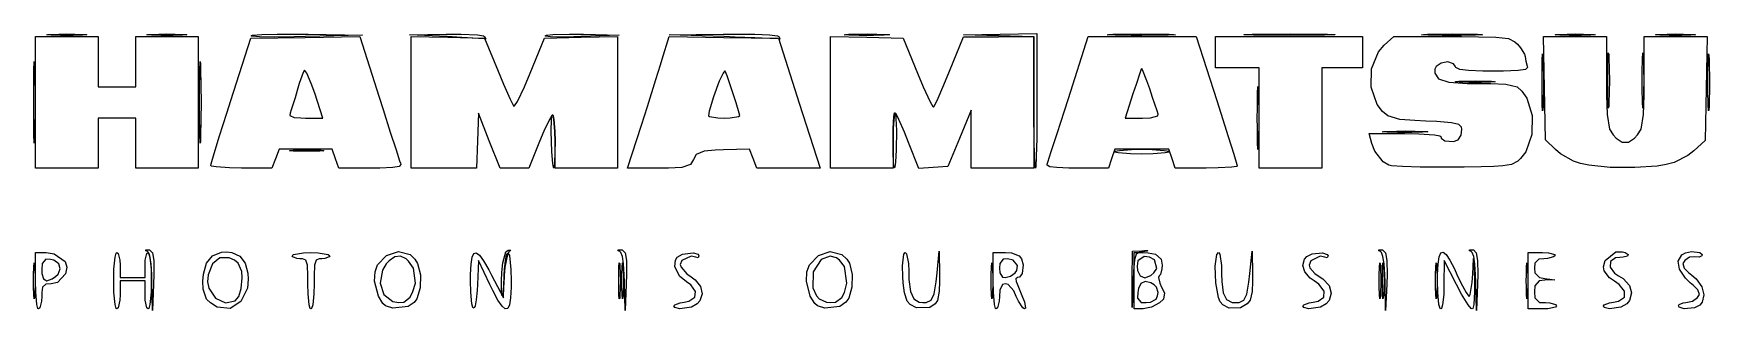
# Model space of a CAD drawing. Extents: x 4 to 540, y 3 to 91.
import ezdxf

# ---------------------------------------------------------------- set-up
doc = ezdxf.new("R2010")
doc.units = 0

msp = doc.modelspace()

# ---------------------------------------------------------------- linework, layer by layer
for p, q in [((313.25, 90.847958), (325, 91.061714)), ((325, 91.061714), (325, 69.561714)), ((5, 69.061714), (5, 90.061714)), ((5, 90.061714), (15, 90.061714)), ((8.619507, 90.593976), (8.909692, 90.725177)), ((10.039673, 90.494625), (8.619507, 90.593976)), ((8.909692, 90.725177), (9.75, 90.798955)), ((9.75, 90.798955), (15, 90.950457)), ((12.997925, 90.439174), (10.039673, 90.494625)), ((15, 90.431678), (12.997925, 90.439174)), ((15, 90.950457), (20.25, 90.798955)), ((17.002075, 90.439174), (15, 90.431678)), ((15, 90.061714), (25, 90.061714)), ((19.960327, 90.494625), (17.002075, 90.439174)), ((21.380493, 90.593976), (19.960327, 90.494625)), ((20.25, 90.798955), (21.090308, 90.725177)), ((21.090308, 90.725177), (21.380493, 90.593976)), ((25, 90.061714), (25, 82.061714)), ((37, 82.061714), (37, 90.061714)), ((37, 90.061714), (47, 90.061714)), ((40.619507, 90.593976), (40.909692, 90.725177)), ((42.039673, 90.494625), (40.619507, 90.593976)), ((40.909692, 90.725177), (41.75, 90.798955)), ((41.75, 90.798955), (47, 90.950457)), ((44.997925, 90.439174), (42.039673, 90.494625)), ((47, 90.431678), (44.997925, 90.439174)), ((47, 90.950457), (52.25, 90.798955)), ((49.002075, 90.439174), (47, 90.431678)), ((47, 90.061714), (57, 90.061714)), ((51.960327, 90.494625), (49.002075, 90.439174)), ((53.380493, 90.593976), (51.960327, 90.494625)), ((52.25, 90.798955), (53.090308, 90.725177)), ((53.090308, 90.725177), (53.380493, 90.593976)), ((57, 90.061714), (57, 69.061714)), ((67.409587, 69.632311), (73.819174, 89.561714)), ((73.819174, 89.561714), (91.200103, 89.833935)), ((73.87198, 90.336081), (74.383673, 90.485986)), ((74.087459, 90.190682), (73.87198, 90.336081)), ((76.558115, 89.989175), (74.087459, 90.190682)), ((74.383673, 90.485986), (77.292013, 90.720817)), ((81.271885, 89.914293), (76.558115, 89.989175)), ((77.292013, 90.720817), (82.215902, 90.855407)), ((87.656989, 89.975118), (81.271885, 89.914293)), ((82.215902, 90.855407), (88.558072, 90.87343)), ((91.297612, 90.059259), (87.656989, 89.975118)), ((88.558072, 90.87343), (92.074368, 90.833627)), ((91.200103, 89.833935), (108.581031, 90.106157)), ((109.5, 90.556804), (91.297612, 90.059259)), ((92.074368, 90.833627), (109.5, 90.556804)), ((108.581031, 90.106157), (114.782567, 70.686437)), ((124.5, 90.65944), (136.190983, 90.860577)), ((136.5, 90.061714), (124.5, 90.65944)), ((125, 69.093449), (125, 90.125184)), ((125, 90.125184), (136.734995, 89.843449)), ((136.190983, 90.860577), (140.991038, 90.869629)), ((141.183758, 89.813757), (136.5, 90.061714)), ((136.734995, 89.843449), (148.46999, 89.561714)), ((140.991038, 90.869629), (146.274327, 90.606885)), ((146.579912, 89.477548), (141.183758, 89.813757)), ((146.274327, 90.606885), (148.150446, 90.271404)), ((148.50202, 89.315454), (146.579912, 89.477548)), ((148.150446, 90.271404), (148.5, 90.061714)), ((148.46999, 89.561714), (152.783355, 79.063354)), ((148.5, 90.061714), (148.845713, 89.414547)), ((148.809017, 89.26285), (148.50202, 89.315454)), ((148.845713, 89.414547), (148.809017, 89.26285)), ((163.08623, 78.345756), (167.640547, 89.561714)), ((167.640547, 89.561714), (179.320273, 89.843449)), ((167.880493, 90.346014), (168.271804, 90.497662)), ((167.97126, 90.198571), (167.880493, 90.346014)), ((169.532216, 89.993152), (167.97126, 90.198571)), ((168.271804, 90.497662), (170.27684, 90.734178)), ((174.619869, 89.926484), (169.532216, 89.993152)), ((170.27684, 90.734178), (175.589612, 90.891542)), ((179.296192, 90.05685), (174.619869, 89.926484)), ((175.589612, 90.891542), (180.084301, 90.841151)), ((191.5, 90.551987), (179.296192, 90.05685)), ((179.320273, 89.843449), (191, 90.125184)), ((180.084301, 90.841151), (191.5, 90.551987)), ((191, 90.125184), (191, 69.093449)), ((205.258178, 82.82265), (207.5, 90.083587)), ((207.5, 90.633479), (224.690983, 90.847596)), ((225, 90.061714), (207.5, 90.633479)), ((207.5, 90.083587), (224.938539, 89.82265)), ((224.690983, 90.847596), (228.489487, 90.87714)), ((224.938539, 89.82265), (242.377077, 89.561714)), ((228.521688, 89.942488), (225, 90.061714)), ((228.489487, 90.87714), (234.891935, 90.819942)), ((234.819807, 89.705911), (228.521688, 89.942488)), ((239.637285, 89.493324), (234.819807, 89.705911)), ((234.891935, 90.819942), (239.497381, 90.616711)), ((239.497381, 90.616711), (242.060718, 90.278263)), ((242.389764, 89.330512), (239.637285, 89.493324)), ((242.060718, 90.278263), (242.5, 90.061714)), ((242.377077, 89.561714), (249.062017, 68.811714)), ((242.809017, 89.275831), (242.389764, 89.330512)), ((242.5, 90.061714), (242.845713, 89.418361)), ((242.845713, 89.418361), (242.809017, 89.275831)), ((259, 69.093449), (259, 90.125184)), ((259, 90.125184), (270.599346, 89.843449)), ((263.335798, 90.603795), (263.770744, 90.73153)), ((264.880618, 90.506507), (263.335798, 90.603795)), ((263.770744, 90.73153), (264.789188, 90.803128)), ((264.789188, 90.803128), (270.908478, 90.948944)), ((268.217816, 90.451467), (264.880618, 90.506507)), ((270.5, 90.443478), (268.217816, 90.451467)), ((272.793988, 90.450096), (270.5, 90.443478)), ((270.599346, 89.843449), (282.198691, 89.561714)), ((270.908478, 90.948944), (276.789188, 90.799533)), ((276.218508, 90.50311), (272.793988, 90.450096)), ((277.919783, 90.599426), (276.218508, 90.50311)), ((276.789188, 90.799533), (277.691448, 90.72736)), ((277.691448, 90.72736), (277.919783, 90.599426)), ((282.198691, 89.561714), (286.775481, 78.361554)), ((297.037272, 78.981928), (301.5, 90.047055)), ((301.5, 90.634202), (313.25, 90.847958)), ((312.75, 90.315206), (301.5, 90.634202)), ((301.5, 90.047055), (312.75, 90.054384)), ((324, 89.996211), (312.75, 90.315206)), ((312.75, 90.054384), (324, 90.061714)), ((324, 90.061714), (324, 69.061714)), ((324, 69.028962), (324, 89.996211)), ((335.022619, 70.311714), (341.355704, 90.061714)), ((341.355704, 90.061714), (358.6284, 90.061714)), ((347.429186, 90.620267), (347.819272, 90.738779)), ((349.945066, 90.530823), (347.429186, 90.620267)), ((347.819272, 90.738779), (349.199419, 90.805544)), ((349.199419, 90.805544), (358.075429, 90.943285)), ((355.061736, 90.481296), (349.945066, 90.530823)), ((358.5, 90.474891), (355.061736, 90.481296)), ((358.075429, 90.943285), (367.199419, 90.807451)), ((361.925994, 90.482023), (358.5, 90.474891)), ((358.6284, 90.061714), (375.901096, 90.061714)), ((366.951902, 90.532625), (361.925994, 90.482023)), ((369.305163, 90.622585), (366.951902, 90.532625)), ((367.199419, 90.807451), (368.700326, 90.740991)), ((368.700326, 90.740991), (369.305163, 90.622585)), ((375.901096, 90.061714), (382.450548, 69.678236)), ((382, 85.061714), (382, 90.061714)), ((382, 90.061714), (405.5, 90.061714)), ((391.051831, 90.633158), (391.241653, 90.715712)), ((394.214785, 90.547621), (391.051831, 90.633158)), ((391.241653, 90.715712), (392.678139, 90.777078)), ((392.678139, 90.777078), (393.807349, 90.809174)), ((393.807349, 90.809174), (405.93413, 90.93877)), ((400.930101, 90.499636), (394.214785, 90.547621)), ((405.5, 90.492968), (400.930101, 90.499636)), ((410.082445, 90.499183), (405.5, 90.492968)), ((405.5, 90.061714), (429, 90.061714)), ((405.93413, 90.93877), (417.807349, 90.807985)), ((416.890566, 90.546498), (410.082445, 90.499183)), ((420.2198, 90.631713), (416.890566, 90.546498)), ((417.807349, 90.807985), (418.87394, 90.77578)), ((418.87394, 90.77578), (420.190774, 90.714277)), ((420.190774, 90.714277), (420.2198, 90.631713)), ((429, 90.061714), (429, 85.061714)), ((434.102187, 85.17388), (435.962689, 87.311714)), ((435.962689, 87.311714), (439.031553, 90.061714)), ((439.031553, 90.061714), (457.561231, 90.061714)), ((447.908799, 90.617622), (448.457255, 90.738592)), ((449.992391, 90.525659), (447.908799, 90.617622)), ((448.457255, 90.738592), (449.797482, 90.806468)), ((449.797482, 90.806468), (457.920193, 90.945079)), ((454.45529, 90.473857), (449.992391, 90.525659)), ((457.5, 90.466503), (454.45529, 90.473857)), ((460.556853, 90.47298), (457.5, 90.466503)), ((457.561231, 90.061714), (460.792567, 90.060838)), ((457.920193, 90.945079), (465.797482, 90.804167)), ((465.109578, 90.523484), (460.556853, 90.47298)), ((460.792567, 90.060838), (466.09997, 90.043382)), ((467.354112, 90.614825), (465.109578, 90.523484)), ((465.797482, 90.804167), (467.018193, 90.735922)), ((466.09997, 90.043382), (471.619833, 89.925655)), ((467.018193, 90.735922), (467.354112, 90.614825)), ((471.619833, 89.925655), (475.674072, 89.451427)), ((475.674072, 89.451427), (477.698507, 88.410152)), ((477.698507, 88.410152), (478.545455, 87.607168)), ((478.545455, 87.607168), (479.498509, 86.538622)), ((479.498509, 86.538622), (480.806321, 84.450949)), ((487.182701, 73.578272), (486.865403, 90.061714)), ((486.865403, 90.061714), (496.932701, 90.061714)), ((490.619507, 90.593976), (490.909692, 90.725177)), ((492.039673, 90.494625), (490.619507, 90.593976)), ((490.909692, 90.725177), (491.75, 90.798955)), ((491.75, 90.798955), (497, 90.950457)), ((494.997925, 90.439174), (492.039673, 90.494625)), ((497, 90.431678), (494.997925, 90.439174)), ((496.932701, 90.061714), (507, 90.061714)), ((497, 90.950457), (502.25, 90.798955)), ((499.002075, 90.439174), (497, 90.431678)), ((501.960327, 90.494625), (499.002075, 90.439174)), ((503.380493, 90.593976), (501.960327, 90.494625)), ((502.25, 90.798955), (503.090308, 90.725177)), ((503.090308, 90.725177), (503.380493, 90.593976)), ((507, 90.061714), (507, 75.696572)), ((519, 75.696572), (519, 90.061714)), ((519, 90.061714), (529.067299, 90.061714)), ((522.619507, 90.593976), (522.909692, 90.725177)), ((524.039673, 90.494625), (522.619507, 90.593976)), ((522.909692, 90.725177), (523.75, 90.798955)), ((523.75, 90.798955), (529, 90.950457)), ((526.997925, 90.439174), (524.039673, 90.494625)), ((529, 90.431678), (526.997925, 90.439174)), ((529, 90.950457), (534.25, 90.798955)), ((531.002075, 90.439174), (529, 90.431678)), ((529.067299, 90.061714), (539.134597, 90.061714)), ((533.960327, 90.494625), (531.002075, 90.439174)), ((535.380493, 90.593976), (533.960327, 90.494625)), ((534.25, 90.798955), (535.090308, 90.725177)), ((535.090308, 90.725177), (535.380493, 90.593976)), ((539.134597, 90.061714), (538.817299, 73.482446)), ((4.479855, 79.218574), (4.56681, 82.126533)), ((4.56681, 82.126533), (4.681641, 81.532343)), ((4.681641, 81.532343), (4.746213, 79.811714)), ((25, 82.061714), (25, 74.061714)), ((37, 74.061714), (37, 82.061714)), ((57.479855, 79.218574), (57.56681, 82.126533)), ((57.56681, 82.126533), (57.681641, 81.532343)), ((57.681641, 81.532343), (57.746213, 79.811714)), ((203.25115, 76.413714), (204.71783, 81.083442)), ((204.71783, 81.083442), (205.258178, 82.82265)), ((382, 80.061714), (382, 85.061714)), ((429, 85.061714), (429, 80.061714)), ((431.90533, 79.818799), (434.102187, 85.17388)), ((452.52726, 80.478285), (452.14981, 79.627811)), ((454.171737, 81.638124), (452.52726, 80.478285)), ((456.30811, 81.968974), (454.171737, 81.638124)), ((458.103327, 81.341825), (456.30811, 81.968974)), ((458.612674, 80.628685), (458.103327, 81.341825)), ((458.885147, 80.188993), (458.612674, 80.628685)), ((480.806321, 84.450949), (481, 83.688956)), ((481, 83.688956), (481.178303, 82.190591)), ((481.178303, 82.190591), (481.606989, 80.643501)), ((481.606989, 80.643501), (481.704876, 80.177636)), ((486.407426, 78.415786), (486.459916, 82.597215)), ((486.459916, 82.597215), (486.553022, 84.546033)), ((486.553022, 84.546033), (486.67545, 84.025848)), ((486.67545, 84.025848), (486.744131, 82.766008)), ((486.744131, 82.766008), (486.884311, 75.144029)), ((507.404438, 78.826484), (507.456542, 82.911689)), ((507.456542, 82.911689), (507.549897, 84.872871)), ((507.549897, 84.872871), (507.673181, 84.472138)), ((507.673181, 84.472138), (507.742507, 83.311714)), ((507.742507, 83.311714), (507.884865, 76.061714)), ((518.404438, 78.826484), (518.456542, 82.911689)), ((518.456542, 82.911689), (518.549897, 84.872871)), ((518.549897, 84.872871), (518.673181, 84.472138)), ((518.673181, 84.472138), (518.742507, 83.311714)), ((518.742507, 83.311714), (518.884865, 76.061714)), ((539.407426, 78.415786), (539.459916, 82.597215)), ((539.459916, 82.597215), (539.553022, 84.546033)), ((539.553022, 84.546033), (539.67545, 84.025848)), ((539.67545, 84.025848), (539.744131, 82.766008)), ((539.744131, 82.766008), (539.884311, 75.144029)), ((4.431324, 73.161201), (4.479855, 79.218574)), ((4.746213, 79.811714), (4.878811, 69.061714)), ((57.431324, 73.161201), (57.479855, 79.218574)), ((57.746213, 79.811714), (57.878811, 69.061714)), ((89.279292, 75.125469), (88.593559, 72.848798)), ((90.508997, 78.564087), (89.279292, 75.125469)), ((90.901509, 79.302509), (90.508997, 78.564087)), ((91.09159, 79.288226), (90.901509, 79.302509)), ((91.730039, 78.346435), (91.09159, 79.288226)), ((93.130415, 75.096731), (91.730039, 78.346435)), ((94.201237, 72.052509), (93.130415, 75.096731)), ((152.783355, 79.063354), (154.514777, 74.930414)), ((161.261252, 74.047434), (163.08623, 78.345756)), ((200.495429, 67.723514), (203.25115, 76.413714)), ((223.475405, 75.82314), (221.610693, 70.857856)), ((224.696548, 78.44206), (223.475405, 75.82314)), ((225.228617, 79.135753), (224.696548, 78.44206)), ((225.370532, 79.061714), (225.228617, 79.135753)), ((225.954167, 77.536448), (225.370532, 79.061714)), ((227.424171, 73.337801), (225.954167, 77.536448)), ((286.775481, 78.361554), (288.600786, 74.042546)), ((295.256255, 74.655743), (297.037272, 78.981928)), ((357.848226, 78.339572), (356.645353, 74.814883)), ((358.339188, 79.626614), (357.848226, 78.339572)), ((358.45704, 79.852087), (358.339188, 79.626614)), ((358.765509, 79.445429), (358.45704, 79.852087)), ((360.143627, 75.994672), (358.765509, 79.445429)), ((361.043536, 73.375592), (360.143627, 75.994672)), ((389, 80.061714), (382, 80.061714)), ((396, 80.061714), (389, 80.061714)), ((396, 64.061714), (396, 80.061714)), ((422.5, 80.061714), (416, 80.061714)), ((416, 80.061714), (416, 64.061714)), ((429, 80.061714), (422.5, 80.061714)), ((431.761513, 73.884665), (431.90533, 79.818799)), ((452.14981, 79.627811), (452.085928, 78.409607)), ((452.085928, 78.409607), (453.267087, 76.618777)), ((453.267087, 76.618777), (456.573684, 75.56788)), ((456.573684, 75.56788), (462.461965, 75.111912)), ((458.619507, 75.593976), (458.909692, 75.725177)), ((460.039673, 75.494625), (458.619507, 75.593976)), ((460.150634, 79.562945), (458.885147, 80.188993)), ((458.909692, 75.725177), (459.75, 75.798955)), ((459.75, 75.798955), (465, 75.950457)), ((462.997925, 75.439174), (460.039673, 75.494625)), ((462.833481, 79.215549), (460.150634, 79.562945)), ((462.461965, 75.111912), (466.516816, 75.061714)), ((467.481655, 79.07585), (462.833481, 79.215549)), ((465, 75.431678), (462.997925, 75.439174)), ((465, 75.950457), (470.25, 75.798955)), ((467.002075, 75.439174), (465, 75.431678)), ((466.516816, 75.061714), (470.022745, 75.051342)), ((469.960327, 75.494625), (467.002075, 75.439174)), ((470.713978, 79.061714), (467.481655, 79.07585)), ((471.380493, 75.593976), (469.960327, 75.494625)), ((470.022745, 75.051342), (474.813596, 74.897005)), ((470.25, 75.798955), (471.090308, 75.725177)), ((474.096664, 79.072839), (470.713978, 79.061714)), ((471.090308, 75.725177), (471.380493, 75.593976)), ((478.728595, 79.196785), (474.096664, 79.072839)), ((481.050744, 79.533987), (478.728595, 79.196785)), ((481.704876, 80.177636), (481.050744, 79.533987)), ((486.399941, 75.561714), (486.407426, 78.415786)), ((486.406455, 72.695571), (486.399941, 75.561714)), ((486.884311, 75.144029), (486.741584, 67.766008)), ((507, 75.696572), (507.012016, 71.326273)), ((507.397394, 76.061714), (507.404438, 78.826484)), ((507.404438, 73.296943), (507.397394, 76.061714)), ((507.884865, 76.061714), (507.742507, 68.811714)), ((518.397394, 76.061714), (518.404438, 78.826484)), ((518.404438, 73.296943), (518.397394, 76.061714)), ((518.884865, 76.061714), (518.742507, 68.811714)), ((518.987984, 71.326273), (519, 75.696572)), ((539.399941, 75.561714), (539.407426, 78.415786)), ((539.406455, 72.695571), (539.399941, 75.561714)), ((539.884311, 75.144029), (539.741584, 67.766008)), ((4.424763, 69.061714), (4.431324, 73.161201)), ((25, 74.061714), (31, 74.061714)), ((31, 74.061714), (37, 74.061714)), ((57.424763, 69.061714), (57.431324, 73.161201)), ((66.122036, 65.612166), (67.409587, 69.632311)), ((87.914947, 70.509295), (86.733328, 66.646404)), ((88.593559, 72.848798), (87.914947, 70.509295)), ((96.820884, 64.061714), (94.201237, 72.052509)), ((114.782567, 70.686437), (116.040875, 66.752717)), ((154.514777, 74.930414), (156.674569, 70.047171)), ((156.674569, 70.047171), (157.58213, 68.20582)), ((158.995361, 69.369168), (161.261252, 74.047434)), ((221.610693, 70.857856), (220.248335, 66.266114)), ((228.888515, 68.859952), (227.424171, 73.337801)), ((288.600786, 74.042546), (290.837928, 69.247859)), ((292.177256, 67.840811), (293.069338, 69.646312)), ((293.069338, 69.646312), (295.256255, 74.655743)), ((333.741216, 66.318842), (335.022619, 70.311714)), ((355.666037, 71.788208), (353.212418, 64.061714)), ((356.645353, 74.814883), (355.666037, 71.788208)), ((361.953174, 70.631258), (361.043536, 73.375592)), ((363.396977, 66.334723), (361.953174, 70.631258)), ((382.450548, 69.678236), (383.766195, 65.571042)), ((395.413967, 67.207832), (395.46483, 71.856513)), ((395.46483, 71.856513), (395.555964, 74.088203)), ((395.555964, 74.088203), (395.676312, 73.632197)), ((395.676312, 73.632197), (395.743988, 72.311714)), ((395.743988, 72.311714), (395.882958, 64.061714)), ((433.695753, 68.40368), (431.761513, 73.884665)), ((474.813596, 74.897005), (478.410872, 73.974703)), ((478.410872, 73.974703), (479.943569, 72.621781)), ((479.943569, 72.621781), (481.496295, 70.447366)), ((481.496295, 70.447366), (483.214702, 64.907179)), ((486.457509, 68.424852), (486.406455, 72.695571)), ((487.5, 57.094831), (487.182701, 73.578272)), ((507.012016, 71.326273), (507.16052, 65.226205)), ((507.456542, 69.211738), (507.404438, 73.296943)), ((518.456542, 69.211738), (518.404438, 73.296943)), ((518.83948, 65.226205), (518.987984, 71.326273)), ((538.817299, 73.482446), (538.5, 56.903178)), ((539.457509, 68.424852), (539.406455, 72.695571)), ((4.431324, 64.962226), (4.424763, 69.061714)), ((4.479855, 58.904853), (4.431324, 64.962226)), ((4.878811, 69.061714), (4.746213, 58.311714)), ((5, 48.061714), (5, 69.061714)), ((57, 69.061714), (57, 48.061714)), ((57.431324, 64.962226), (57.424763, 69.061714)), ((57.479855, 58.904853), (57.431324, 64.962226)), ((57.878811, 69.061714), (57.746213, 58.311714)), ((63.832361, 58.368963), (66.122036, 65.612166)), ((86.375857, 65.598798), (86.300243, 64.823554)), ((86.300243, 64.823554), (87.615302, 64.213635)), ((86.733328, 66.646404), (86.375857, 65.598798)), ((116.040875, 66.752717), (118.34907, 59.573538)), ((125, 48.061714), (125, 69.093449)), ((146.5, 65.56123), (146.211067, 56.811472)), ((150, 56.818464), (146.5, 65.56123)), ((157.58213, 68.20582), (157.814317, 67.847397)), ((157.814317, 67.847397), (158.051421, 67.932166)), ((158.051421, 67.932166), (158.995361, 69.369168)), ((170.009143, 64.888227), (169.220666, 63.604926)), ((169.88686, 63.608163), (170.105943, 64.890983)), ((170.232799, 65.061714), (170.009143, 64.888227)), ((170.105943, 64.890983), (170.25, 65.064048)), ((170.386914, 64.888227), (170.232799, 65.061714)), ((170.25, 65.064048), (170.400659, 64.890093)), ((170.660978, 63.604926), (170.386914, 64.888227)), ((170.400659, 64.890093), (170.668579, 63.605958)), ((191, 69.093449), (191, 48.061714)), ((198.606125, 61.811714), (200.495429, 67.723514)), ((220.248335, 66.266114), (220.018946, 64.811714)), ((220.018946, 64.811714), (220.406121, 64.520503)), ((220.406121, 64.520503), (223.060089, 64.120893)), ((226.941406, 64.128267), (229.605469, 64.577667)), ((229.856037, 65.604838), (228.888515, 68.859952)), ((229.605469, 64.577667), (230, 64.905163)), ((230, 64.905163), (229.856037, 65.604838)), ((249.062017, 68.811714), (255.746956, 48.061714)), ((259, 48.061714), (259, 69.093449)), ((279.051164, 60.634508), (279.286531, 64.508907)), ((279.372378, 64.479061), (279.066236, 60.778575)), ((279.286531, 64.508907), (279.518162, 65.68639)), ((279.67551, 65.517954), (279.372378, 64.479061)), ((279.518162, 65.68639), (279.648415, 65.746632)), ((279.648415, 65.746632), (279.768766, 65.442019)), ((279.846804, 65.511714), (279.67551, 65.517954)), ((279.768766, 65.442019), (279.948564, 63.925778)), ((280.083967, 65.151487), (279.846804, 65.511714)), ((280.882503, 63.559109), (280.083967, 65.151487)), ((290.837928, 69.247859), (291.74723, 67.691822)), ((291.74723, 67.691822), (291.963407, 67.539098)), ((291.963407, 67.539098), (292.177256, 67.840811)), ((303.929816, 66.561714), (300.208894, 57.561714)), ((303.964908, 57.311714), (303.929816, 66.561714)), ((324, 69.061714), (324, 48.061714)), ((324.010205, 64.817084), (324, 69.028962)), ((324.085693, 57.327026), (324.010205, 64.817084)), ((324.989795, 65.242817), (324.914307, 57.562446)), ((325, 69.561714), (324.989795, 65.242817)), ((331.410665, 59.074897), (333.741216, 66.318842)), ((361.226495, 64.129854), (363.666034, 64.734884)), ((363.753313, 65.311714), (363.396977, 66.334723)), ((363.666034, 64.734884), (363.753313, 65.311714)), ((383.766195, 65.571042), (386.105833, 58.196442)), ((395.407091, 64.061714), (395.413967, 67.207832)), ((435.449962, 66.15568), (433.695753, 68.40368)), ((437.159043, 64.721813), (435.449962, 66.15568)), ((440.952558, 63.609792), (437.159043, 64.721813)), ((483.214702, 64.907179), (483.102214, 58.785246)), ((486.549926, 66.316053), (486.457509, 68.424852)), ((486.672496, 66.624969), (486.549926, 66.316053)), ((486.741584, 67.766008), (486.672496, 66.624969)), ((507.16052, 65.226205), (507.956328, 60.529465)), ((507.549897, 67.250556), (507.456542, 69.211738)), ((507.673181, 67.651289), (507.549897, 67.250556)), ((507.742507, 68.811714), (507.673181, 67.651289)), ((518.043672, 60.529465), (518.83948, 65.226205)), ((518.549897, 67.250556), (518.456542, 69.211738)), ((518.673181, 67.651289), (518.549897, 67.250556)), ((518.742507, 68.811714), (518.673181, 67.651289)), ((539.549926, 66.316053), (539.457509, 68.424852)), ((539.672496, 66.624969), (539.549926, 66.316053)), ((539.741584, 67.766008), (539.672496, 66.624969)), ((31, 64.061714), (25, 64.061714)), ((25, 64.061714), (25, 56.061714)), ((37, 64.061714), (31, 64.061714)), ((37, 56.061714), (37, 64.061714)), ((87.615302, 64.213635), (89.764634, 64.075739)), ((89.764634, 64.075739), (91.303453, 64.061714)), ((91.303453, 64.061714), (96.820884, 64.061714)), ((118.34907, 59.573538), (120.192979, 53.886862)), ((167.441869, 59.862104), (166.058369, 56.561714)), ((169.220666, 63.604926), (167.441869, 59.862104)), ((169.757055, 59.865161), (169.88686, 63.608163)), ((169.823474, 56.564048), (169.757055, 59.865161)), ((170.939463, 59.862104), (170.660978, 63.604926)), ((170.668579, 63.605958), (170.94082, 59.862288)), ((171, 56.561714), (170.939463, 59.862104)), ((170.94082, 59.862288), (171, 56.561714)), ((194.195893, 48.061714), (198.606125, 61.811714)), ((223.060089, 64.120893), (225, 64.061714)), ((225, 64.061714), (226.941406, 64.128267)), ((279.066236, 60.778575), (279, 57.261714)), ((279, 57.061714), (279.051164, 60.634508)), ((279.948564, 63.925778), (280.074433, 60.063677)), ((280.074433, 60.063677), (279.997392, 53.853868)), ((282.636596, 59.559784), (280.882503, 63.559109)), ((283.979115, 56.262326), (282.636596, 59.559784)), ((329.575313, 53.394233), (331.410665, 59.074897)), ((353.212418, 64.061714), (358.713198, 64.061714)), ((358.713198, 64.061714), (361.226495, 64.129854)), ((395.413967, 60.915595), (395.407091, 64.061714)), ((395.46483, 56.266914), (395.413967, 60.915595)), ((395.882958, 64.061714), (395.743988, 55.811714)), ((396, 48.061714), (396, 64.061714)), ((416, 64.061714), (416, 48.061714)), ((432.027796, 55.964796), (431.139611, 59.061714)), ((431.139611, 59.061714), (442.569806, 59.061714)), ((435.335798, 59.603795), (435.770744, 59.73153)), ((436.880618, 59.506507), (435.335798, 59.603795)), ((435.770744, 59.73153), (436.789188, 59.803128)), ((436.789188, 59.803128), (442.908478, 59.948944)), ((440.217816, 59.451467), (436.880618, 59.506507)), ((442.5, 59.443478), (440.217816, 59.451467)), ((445.783774, 63.229149), (440.952558, 63.609792)), ((444.793988, 59.450096), (442.5, 59.443478)), ((442.569806, 59.061714), (447.056978, 58.989458)), ((442.908478, 59.948944), (448.789188, 59.799533)), ((448.218508, 59.50311), (444.793988, 59.450096)), ((449.271201, 63.061714), (445.783774, 63.229149)), ((447.056978, 58.989458), (452.071668, 58.653765)), ((449.919783, 59.599426), (448.218508, 59.50311)), ((448.789188, 59.799533), (449.691448, 59.72736)), ((452.75119, 62.896692), (449.271201, 63.061714)), ((449.691448, 59.72736), (449.919783, 59.599426)), ((457.431147, 62.55033), (452.75119, 62.896692)), ((459.780696, 62.022921), (457.431147, 62.55033)), ((460.651381, 61.123317), (459.780696, 62.022921)), ((460.568197, 58.634155), (460.798257, 60.474208)), ((460.798257, 60.474208), (460.651381, 61.123317)), ((507.956328, 60.529465), (509.07258, 58.696572)), ((516.92742, 58.696572), (518.043672, 60.529465)), ((4.56681, 55.996894), (4.479855, 58.904853)), ((4.681641, 56.591084), (4.56681, 55.996894)), ((4.746213, 58.311714), (4.681641, 56.591084)), ((25, 56.061714), (25, 48.061714)), ((37, 48.061714), (37, 56.061714)), ((57.56681, 55.996894), (57.479855, 58.904853)), ((57.681641, 56.591084), (57.56681, 55.996894)), ((57.746213, 58.311714), (57.681641, 56.591084)), ((62.098518, 52.755926), (63.832361, 58.368963)), ((82.826272, 54.061714), (81.693898, 51.061714)), ((91.315311, 54.061714), (82.826272, 54.061714)), ((86.154813, 53.587313), (86.503629, 53.722387)), ((87.296309, 53.484164), (86.154813, 53.587313)), ((86.503629, 53.722387), (87.280173, 53.797985)), ((87.280173, 53.797985), (91.895745, 53.951365)), ((99.80435, 54.061714), (91.315311, 54.061714)), ((91.895745, 53.951365), (96.280173, 53.792444)), ((97.092801, 53.580579), (95.799727, 53.478929)), ((96.280173, 53.792444), (96.944156, 53.715959)), ((96.944156, 53.715959), (97.092801, 53.580579)), ((100.850155, 51.061714), (99.80435, 54.061714)), ((120.192979, 53.886862), (121.348938, 50.382484)), ((146.211067, 56.811472), (145.922134, 48.061714)), ((153.5, 48.075699), (150, 56.818464)), ((166.058369, 56.561714), (162.651139, 48.061714)), ((169.982728, 53.262751), (169.823474, 56.564048)), ((171, 56.561714), (170.966344, 53.261323)), ((171, 48.061714), (171, 56.561714)), ((222.184785, 53.750452), (218.620763, 53.462529)), ((224.831515, 53.853306), (222.184785, 53.750452)), ((233.14233, 54.144898), (224.831515, 53.853306)), ((234.290402, 51.103306), (233.14233, 54.144898)), ((279, 57.261714), (279, 48.061714)), ((279.033946, 53.471702), (279, 57.061714)), ((279.997392, 53.853868), (279.775641, 49.987455)), ((287.264621, 47.962939), (283.979115, 56.262326)), ((300.208894, 57.561714), (296.487972, 48.561714)), ((304, 48.061714), (303.964908, 57.311714)), ((324.220947, 51.655222), (324.085693, 57.327026)), ((324.914307, 57.562446), (324.779053, 51.746528)), ((349.895961, 54.061714), (348.850155, 51.061714)), ((358.5, 54.061714), (349.895961, 54.061714)), ((349.918698, 53.462373), (351.349762, 53.730293)), ((351.349762, 53.730293), (355.208865, 54.002534)), ((355.208865, 54.002534), (358.5, 54.061714)), ((367.104039, 54.061714), (358.5, 54.061714)), ((358.5, 54.061714), (361.791135, 54.002534)), ((361.791135, 54.002534), (365.650238, 53.730293)), ((365.650238, 53.730293), (367.081302, 53.462373)), ((368.149845, 51.061714), (367.104039, 54.061714)), ((386.105833, 58.196442), (387.877511, 52.515778)), ((395.555964, 54.035224), (395.46483, 56.266914)), ((395.676312, 54.49123), (395.555964, 54.035224)), ((395.743988, 55.811714), (395.676312, 54.49123)), ((432.944015, 53.463915), (432.027796, 55.964796)), ((452.071668, 58.653765), (453.771476, 58.319167)), ((453.771476, 58.319167), (454, 58.129101)), ((454, 58.129101), (454.175633, 57.576149)), ((454.175633, 57.576149), (455.353916, 56.771704)), ((455.353916, 56.771704), (458.054998, 56.518769)), ((458.054998, 56.518769), (459.596245, 57.14159)), ((459.596245, 57.14159), (460.568197, 58.634155)), ((483.102214, 58.785246), (481.18103, 53.289641)), ((490.647894, 53.949609), (487.5, 57.094831)), ((492.278485, 52.580403), (490.647894, 53.949609)), ((509.07258, 58.696572), (510.057979, 57.598368)), ((510.057979, 57.598368), (512.020676, 56.343277)), ((512.020676, 56.343277), (513.979324, 56.343277)), ((513.979324, 56.343277), (515.942021, 57.598368)), ((515.942021, 57.598368), (516.92742, 58.696572)), ((534.887217, 53.594738), (532.985673, 52.082769)), ((538.5, 56.903178), (534.887217, 53.594738)), ((61, 48.882311), (61.130821, 49.453914)), ((61.199627, 48.71747), (61, 48.882311)), ((61.130821, 49.453914), (62.098518, 52.755926)), ((62.676293, 48.424331), (61.199627, 48.71747)), ((66.983076, 48.126464), (62.676293, 48.424331)), ((81.693898, 51.061714), (80.561525, 48.061714)), ((89.789654, 53.425452), (87.296309, 53.484164)), ((91.5, 53.416669), (89.789654, 53.425452)), ((93.221783, 53.423339), (91.5, 53.416669)), ((95.799727, 53.478929), (93.221783, 53.423339)), ((101.895961, 48.061714), (100.850155, 51.061714)), ((119.131683, 48.198245), (115.044808, 48.072936)), ((121.165039, 48.539656), (119.131683, 48.198245)), ((121.709134, 49.191913), (121.165039, 48.539656)), ((121.348938, 50.382484), (121.59904, 49.664215)), ((121.59904, 49.664215), (121.709134, 49.191913)), ((170.279988, 49.518901), (169.982728, 53.262751)), ((170.481191, 48.235248), (170.279988, 49.518901)), ((170.573474, 48.061714), (170.481191, 48.235248)), ((170.659154, 48.2352), (170.573474, 48.061714)), ((170.81152, 49.518501), (170.659154, 48.2352)), ((170.966344, 53.261323), (170.81152, 49.518501)), ((211.519571, 48.213375), (207.270983, 48.068118)), ((214.284127, 49.232497), (211.519571, 48.213375)), ((215.205784, 50.811714), (214.284127, 49.232497)), ((216.121904, 52.358579), (215.205784, 50.811714)), ((218.620763, 53.462529), (216.121904, 52.358579)), ((235.438475, 48.061714), (234.290402, 51.103306)), ((279.190108, 49.518098), (279.033946, 53.471702)), ((279.343791, 48.262666), (279.190108, 49.518098)), ((279.430212, 48.158592), (279.343791, 48.262666)), ((279.55816, 48.466285), (279.430212, 48.158592)), ((279.775641, 49.987455), (279.55816, 48.466285)), ((291.876296, 48.262326), (287.264621, 47.962939)), ((296.487972, 48.561714), (291.876296, 48.262326)), ((324.399561, 48.489658), (324.220947, 51.655222)), ((324.5, 48.061714), (324.399561, 48.489658)), ((324.600439, 48.500532), (324.5, 48.061714)), ((324.779053, 51.746528), (324.600439, 48.500532)), ((328.237778, 49.311714), (328.457786, 49.965913)), ((328.239238, 48.986158), (328.237778, 49.311714)), ((329.112371, 48.500117), (328.239238, 48.986158)), ((328.457786, 49.965913), (329.575313, 53.394233)), ((331.349179, 48.207568), (329.112371, 48.500117)), ((335.193732, 48.07659), (331.349179, 48.207568)), ((348.850155, 51.061714), (347.80435, 48.061714)), ((349.654508, 53.311714), (349.918698, 53.462373)), ((349.751394, 53.161054), (349.654508, 53.311714)), ((350.991254, 52.893134), (349.751394, 53.161054)), ((354.922058, 52.620893), (350.991254, 52.893134)), ((358.5, 52.561714), (354.922058, 52.620893)), ((362.077942, 52.620893), (358.5, 52.561714)), ((366.008746, 52.893134), (362.077942, 52.620893)), ((367.248606, 53.161054), (366.008746, 52.893134)), ((367.081302, 53.462373), (367.345492, 53.311714)), ((367.345492, 53.311714), (367.248606, 53.161054)), ((369.19565, 48.061714), (368.149845, 51.061714)), ((387.302899, 48.334151), (382.942654, 48.110361)), ((388.797895, 48.554389), (387.302899, 48.334151)), ((387.877511, 52.515778), (388.866325, 49.218112)), ((389, 48.678236), (388.797895, 48.554389)), ((388.866325, 49.218112), (389, 48.678236)), ((435.613489, 50.031639), (432.944015, 53.463915)), ((437.465282, 48.973549), (435.613489, 50.031639)), ((438.256282, 48.80452), (437.465282, 48.973549)), ((441.810826, 48.529885), (438.256282, 48.80452)), ((447.42766, 48.357264), (441.810826, 48.529885)), ((454.425466, 48.307595), (447.42766, 48.357264)), ((458.22932, 48.335411), (454.425466, 48.307595)), ((461.520258, 48.37586), (458.22932, 48.335411)), ((466.915362, 48.457714), (461.520258, 48.37586)), ((470.934972, 48.568195), (466.915362, 48.457714)), ((473.827327, 48.740122), (470.934972, 48.568195)), ((476.595286, 49.185025), (473.827327, 48.740122)), ((478.657422, 50.299628), (476.595286, 49.185025)), ((479.549114, 51.154234), (478.657422, 50.299628)), ((481.18103, 53.289641), (479.549114, 51.154234)), ((496.452259, 50.259229), (492.278485, 52.580403)), ((498.647894, 49.500544), (496.452259, 50.259229)), ((501.283987, 48.958812), (498.647894, 49.500544)), ((508.179867, 48.293478), (501.283987, 48.958812)), ((515.983083, 48.200619), (508.179867, 48.293478)), ((523.184531, 48.698194), (515.983083, 48.200619)), ((526.087996, 49.174005), (523.184531, 48.698194)), ((528.576094, 49.867394), (526.087996, 49.174005)), ((532.985673, 52.082769), (528.576094, 49.867394)), ((15, 48.061714), (5, 48.061714)), ((25, 48.061714), (15, 48.061714)), ((47, 48.061714), (37, 48.061714)), ((57, 48.061714), (47, 48.061714)), ((70.780762, 48.061714), (66.983076, 48.126464)), ((80.561525, 48.061714), (70.780762, 48.061714)), ((112.054969, 48.061714), (101.895961, 48.061714)), ((115.044808, 48.072936), (112.054969, 48.061714)), ((135.461067, 48.061714), (125, 48.061714)), ((145.922134, 48.061714), (135.461067, 48.061714)), ((158.07557, 48.068706), (153.5, 48.075699)), ((162.651139, 48.061714), (158.07557, 48.068706)), ((181, 48.061714), (171, 48.061714)), ((191, 48.061714), (181, 48.061714)), ((204.043381, 48.061714), (194.195893, 48.061714)), ((207.270983, 48.068118), (204.043381, 48.061714)), ((245.592716, 48.061714), (235.438475, 48.061714)), ((255.746956, 48.061714), (245.592716, 48.061714)), ((269, 48.061714), (259, 48.061714)), ((279, 48.061714), (269, 48.061714)), ((314, 48.061714), (304, 48.061714)), ((324, 48.061714), (314, 48.061714)), ((337.795186, 48.061714), (335.193732, 48.07659)), ((347.80435, 48.061714), (337.795186, 48.061714)), ((379.097825, 48.061714), (369.19565, 48.061714)), ((382.942654, 48.110361), (379.097825, 48.061714)), ((406, 48.061714), (396, 48.061714)), ((416, 48.061714), (406, 48.061714)), ((40.200726, 21.648549), (40.215389, 21.921089)), ((40.75, 21.399433), (40.200726, 21.648549)), ((40.215389, 21.921089), (40.781385, 21.982766)), ((40.781385, 21.982766), (41.447766, 21.918777)), ((41.447766, 21.918777), (42.367832, 20.958197)), ((155.283387, 21.250411), (156, 21.809347)), ((156, 21.809347), (156.611869, 21.944102)), ((156.759021, 21.724346), (156.300758, 21.360198)), ((156.611869, 21.944102), (156.759021, 21.724346)), ((191.200726, 21.648549), (191.215389, 21.921089)), ((191.75, 21.399433), (191.200726, 21.648549)), ((191.215389, 21.921089), (191.781385, 21.982766)), ((191.781385, 21.982766), (192.447766, 21.918777)), ((192.447766, 21.918777), (193.367832, 20.958197)), ((293.055912, 14.543975), (293.706699, 21.561714)), ((293.706699, 21.561714), (293.853349, 13.883142)), ((355.44376, 12.561714), (355.5, 21.561714)), ((355.5, 21.561714), (358.5, 21.654942)), ((358.5, 21.654942), (359.405085, 21.681369)), ((360.179851, 21.561277), (358.786724, 21.344323)), ((359.405085, 21.681369), (360.457525, 21.692007)), ((360.457525, 21.692007), (360.179851, 21.561277)), ((392.973696, 14.393359), (393.728439, 21.561714)), ((393.728439, 21.561714), (393.86422, 13.966701)), ((434.200726, 21.648549), (434.215389, 21.921089)), ((434.75, 21.399433), (434.200726, 21.648549)), ((434.215389, 21.921089), (434.781385, 21.982766)), ((434.781385, 21.982766), (435.447766, 21.918777)), ((435.447766, 21.918777), (436.367832, 20.958197)), ((463.200726, 21.648549), (463.215389, 21.921089)), ((463.75, 21.399433), (463.200726, 21.648549)), ((463.215389, 21.921089), (463.781385, 21.982766)), ((463.781385, 21.982766), (464.447766, 21.918777)), ((464.447766, 21.918777), (465.367832, 20.958197)), ((4.368141, 13.873115), (4.424688, 16.549629)), ((4.424688, 16.549629), (4.526005, 17.834541)), ((4.526005, 17.834541), (4.659802, 17.571992)), ((4.659802, 17.571992), (4.735039, 16.811714)), ((4.735039, 16.811714), (4.889538, 12.061714)), ((5, 12.061714), (5, 21.061714)), ((5, 21.061714), (8.428571, 21.061714)), ((7.071826, 17.568539), (7, 15.628136)), ((8.243522, 18.957589), (7.071826, 17.568539)), ((9.741449, 18.878136), (8.243522, 18.957589)), ((8.428571, 21.061714), (10.971397, 20.693757)), ((10.874991, 18.610311), (9.741449, 18.878136)), ((12.423247, 17.474725), (10.874991, 18.610311)), ((10.971397, 20.693757), (14.478561, 18.218904)), ((12.91548, 15.859465), (12.423247, 17.474725)), ((14.478561, 18.218904), (15, 16.424544)), ((15, 16.424544), (14.631333, 14.250745)), ((30.072917, 15.717964), (30.423177, 19.620307)), ((30.423177, 19.620307), (30.786892, 20.893745)), ((30.786892, 20.893745), (31, 21.061714)), ((31, 21.061714), (31.388281, 20.746089)), ((31.388281, 20.746089), (31.921094, 18.614839)), ((31.921094, 18.614839), (32, 17.061714)), ((32, 17.061714), (32, 13.061714)), ((40, 17.061714), (40.078906, 18.614839)), ((40, 13.061714), (40, 17.061714)), ((40.078906, 18.614839), (40.611719, 20.746089)), ((40.611719, 20.746089), (41, 21.061714)), ((41.050904, 21.141124), (40.75, 21.399433)), ((41, 21.061714), (41.213108, 20.893745)), ((41.547066, 19.832791), (41.050904, 21.141124)), ((41.213108, 20.893745), (41.576823, 19.620307)), ((41.906986, 17.43809), (41.547066, 19.832791)), ((41.576823, 19.620307), (41.927083, 15.717964)), ((42.136211, 13.920121), (41.906986, 17.43809)), ((42.367832, 20.958197), (42.807075, 18.498656)), ((42.807075, 18.498656), (42.848823, 14.073563)), ((58.622935, 14.153633), (59.598633, 17.692564)), ((59.598633, 17.692564), (61.530134, 20.0409)), ((61.540691, 17.504075), (60.186232, 13.988616)), ((61.530134, 20.0409), (64.396678, 21.173401)), ((63.903593, 19.411893), (61.540691, 17.504075)), ((66.913881, 19.420547), (63.903593, 19.411893)), ((64.396678, 21.173401), (66.174103, 21.275827)), ((66.174103, 21.275827), (67.73339, 21.091536)), ((68.548963, 18.621589), (66.913881, 19.420547)), ((67.73339, 21.091536), (70.271594, 19.91825)), ((69.747149, 17.653034), (68.548963, 18.621589)), ((70.888763, 15.022067), (69.747149, 17.653034)), ((70.271594, 19.91825), (72.002884, 17.714147)), ((72.002884, 17.714147), (72.887555, 14.529777)), ((87, 20.061714), (87.46875, 20.452339)), ((87.197266, 19.673432), (87, 20.061714)), ((88.529297, 19.14062), (87.197266, 19.673432)), ((87.46875, 20.452339), (90.65625, 20.983589)), ((89.5, 19.061714), (88.529297, 19.14062)), ((90.313232, 19.04062), (89.5, 19.061714)), ((91.371338, 18.604682), (90.313232, 19.04062)), ((90.65625, 20.983589), (93, 21.061714)), ((91.857178, 17.049995), (91.371338, 18.604682)), ((91.993408, 13.664057), (91.857178, 17.049995)), ((93, 21.061714), (95.34375, 20.983589)), ((94.142822, 17.049995), (94.006592, 13.664057)), ((94.628662, 18.604682), (94.142822, 17.049995)), ((95.686768, 19.04062), (94.628662, 18.604682)), ((95.34375, 20.983589), (98.53125, 20.452339)), ((96.5, 19.061714), (95.686768, 19.04062)), ((97.470703, 19.14062), (96.5, 19.061714)), ((98.802734, 19.673432), (97.470703, 19.14062)), ((98.53125, 20.452339), (99, 20.061714)), ((99, 20.061714), (98.802734, 19.673432)), ((113.477986, 14.961484), (114.264076, 17.096123)), ((114.264076, 17.096123), (117.136767, 20.162058)), ((117.07258, 17.426855), (115.86343, 15.433453)), ((117.980031, 18.443534), (117.07258, 17.426855)), ((117.136767, 20.162058), (120.934529, 21.366896)), ((119.816024, 19.704265), (117.980031, 18.443534)), ((121.636953, 19.929486), (119.816024, 19.704265)), ((120.934529, 21.366896), (124.686632, 20.402673)), ((123.390992, 19.112786), (121.636953, 19.929486)), ((124.226732, 18.311714), (123.390992, 19.112786)), ((125.727967, 16.11954), (124.226732, 18.311714)), ((124.686632, 20.402673), (126.242209, 19.010926)), ((126.403791, 11.34042), (125.727967, 16.11954)), ((126.242209, 19.010926), (127.066662, 17.62179)), ((127.066662, 17.62179), (127.972136, 13.917214)), ((144.018061, 14.08171), (144.172458, 17.346303)), ((144.172458, 17.346303), (144.506573, 19.582746)), ((144.506573, 19.582746), (145.046829, 20.797903)), ((145.046829, 20.797903), (145.819649, 20.998638)), ((145.819649, 20.998638), (146.851454, 20.191813)), ((146.5, 18.561714), (146.207936, 10.811714)), ((150.20071, 10.811714), (146.5, 18.561714)), ((146.851454, 20.191813), (148.168668, 18.38429)), ((148.168668, 18.38429), (149.797712, 15.582934)), ((154, 14.648741), (154.3125, 17.774342)), ((154.3125, 17.774342), (155.283387, 21.250411)), ((155.011702, 16.437074), (154.800758, 13.694105)), ((154.888193, 15.627862), (155.154256, 18.44244)), ((155.806248, 20.49778), (155.011702, 16.437074)), ((155.154256, 18.44244), (155.492665, 20.19109)), ((155.492665, 20.19109), (155.866561, 20.903049)), ((156.300758, 21.360198), (155.806248, 20.49778)), ((155.866561, 20.903049), (156.413319, 20.091145)), ((156.413319, 20.091145), (156.922527, 15.653063)), ((191.368141, 13.873115), (191.424688, 16.549629)), ((191.424688, 16.549629), (191.526005, 17.834541)), ((191.526005, 17.834541), (191.659802, 17.571992)), ((191.659802, 17.571992), (191.735039, 16.811714)), ((191.735039, 16.811714), (191.889538, 12.061714)), ((192.050904, 21.141124), (191.75, 21.399433)), ((192.547066, 19.832791), (192.050904, 21.141124)), ((192.368141, 13.873115), (192.424688, 16.549629)), ((192.424688, 16.549629), (192.526005, 17.834541)), ((192.526005, 17.834541), (192.659802, 17.571992)), ((192.906986, 17.43809), (192.547066, 19.832791)), ((192.659802, 17.571992), (192.735039, 16.811714)), ((192.735039, 16.811714), (192.889538, 12.061714)), ((193.136211, 13.920121), (192.906986, 17.43809)), ((193.367832, 20.958197), (193.807075, 18.498656)), ((193.807075, 18.498656), (193.848823, 14.073563)), ((209.228982, 16.650685), (209.465782, 18.681491)), ((210.814733, 13.495883), (209.228982, 16.650685)), ((209.465782, 18.681491), (210.010777, 19.5747)), ((210.010777, 19.5747), (211.695777, 20.582059)), ((211.550193, 18.512658), (211.012379, 17.244326)), ((211.012379, 17.244326), (211.29238, 16.412735)), ((211.29238, 16.412735), (213.157224, 14.312491)), ((214.507742, 19.892572), (211.550193, 18.512658)), ((211.695777, 20.582059), (215.15915, 21.020189)), ((215.991051, 19.567244), (214.507742, 19.892572)), ((215.15915, 21.020189), (216.757328, 20.515272)), ((216.703621, 19.437938), (215.991051, 19.567244)), ((217, 20.002697), (216.703621, 19.437938)), ((216.757328, 20.515272), (217, 20.002697)), ((251.477986, 14.961484), (252.264076, 17.096123)), ((252.264076, 17.096123), (255.136767, 20.162058)), ((256.074816, 18.833862), (253.531988, 14.927088)), ((255.136767, 20.162058), (258.934529, 21.366896)), ((258.881353, 19.919765), (256.074816, 18.833862)), ((260.91884, 19.363246), (258.881353, 19.919765)), ((258.934529, 21.366896), (262.686632, 20.402673)), ((261.935156, 18.620396), (260.91884, 19.363246)), ((263.473885, 16.586639), (261.935156, 18.620396)), ((262.686632, 20.402673), (264.242209, 19.010926)), ((264.264777, 11.240298), (263.473885, 16.586639)), ((264.242209, 19.010926), (265.064783, 17.639825)), ((265.064783, 17.639825), (265.963227, 14.034877)), ((282.063928, 16.814182), (282.425032, 20.595677)), ((282.165105, 13.463257), (282.063928, 16.814182)), ((282.425032, 20.595677), (282.8907, 21.061714)), ((282.8907, 21.061714), (283.355325, 20.644885)), ((283.355325, 20.644885), (283.923771, 17.536576)), ((283.923771, 17.536576), (284, 14.995972)), ((310.368141, 13.873115), (310.424688, 16.549629)), ((310.424688, 16.549629), (310.526005, 17.834541)), ((310.526005, 17.834541), (310.659802, 17.571992)), ((310.659802, 17.571992), (310.735039, 16.811714)), ((310.735039, 16.811714), (310.889538, 12.061714)), ((311, 12.061714), (311, 21.061714)), ((311, 21.061714), (314.964816, 21.061714)), ((313.09375, 17.603398), (313, 16.061714)), ((314.230519, 18.950608), (313.09375, 17.603398)), ((315.531385, 19.061714), (314.230519, 18.950608)), ((314.964816, 21.061714), (316.891221, 20.957672)), ((317.40837, 18.657968), (315.531385, 19.061714)), ((316.891221, 20.957672), (319.303216, 19.985426)), ((318.770047, 16.918614), (317.40837, 18.657968)), ((318.515289, 15.35818), (318.770047, 16.918614)), ((319.303216, 19.985426), (320.020215, 19.023941)), ((320.020215, 19.023941), (320.570108, 17.148493)), ((320.570108, 17.148493), (320.242478, 14.358293)), ((356.139712, 18.794899), (355.849145, 15.08972)), ((356, 12.061714), (356, 21.061714)), ((356, 21.061714), (358.918213, 21.061714)), ((356.731271, 20.554967), (356.139712, 18.794899)), ((357.899825, 21.191106), (356.731271, 20.554967)), ((357.250499, 18.392475), (357, 16.669363)), ((357, 16.669363), (357.117318, 15.358829)), ((359.22021, 19.860406), (357.250499, 18.392475)), ((358.786724, 21.344323), (357.899825, 21.191106)), ((358.918213, 21.061714), (360.510229, 21.014305)), ((360.916567, 19.588194), (359.22021, 19.860406)), ((360.510229, 21.014305), (362.879298, 20.594301)), ((362.507852, 18.714782), (360.916567, 19.588194)), ((363.297847, 16.028156), (362.507852, 18.714782)), ((362.879298, 20.594301), (364.701487, 18.947664)), ((364.701487, 18.947664), (365, 17.013742)), ((365, 17.013742), (364.925776, 15.867482)), ((381.970908, 16.735861), (382.468791, 20.487413)), ((382.15965, 11.386727), (381.970908, 16.735861)), ((382.468791, 20.487413), (383, 21.061714)), ((383, 21.061714), (383.39614, 20.542964)), ((383.39614, 20.542964), (383.923713, 16.955464)), ((383.923713, 16.955464), (384, 14.261714)), ((409.949803, 16.967727), (410.483675, 18.953364)), ((410.570937, 14.90111), (409.949803, 16.967727)), ((410.483675, 18.953364), (411.2, 19.861714)), ((411.2, 19.861714), (412.887692, 20.713011)), ((412.53273, 18.407295), (412, 17.020006)), ((412, 17.020006), (412.218506, 16.149395)), ((412.218506, 16.149395), (413.735074, 14.36057)), ((415.469834, 19.906279), (412.53273, 18.407295)), ((412.887692, 20.713011), (416.239183, 20.986574)), ((416.991051, 19.567244), (415.469834, 19.906279)), ((416.239183, 20.986574), (417.768595, 20.474078)), ((417.703621, 19.437938), (416.991051, 19.567244)), ((418, 20.002697), (417.703621, 19.437938)), ((417.768595, 20.474078), (418, 20.002697)), ((434.368141, 13.873115), (434.424688, 16.549629)), ((434.424688, 16.549629), (434.526005, 17.834541)), ((434.526005, 17.834541), (434.659802, 17.571992)), ((434.659802, 17.571992), (434.735039, 16.811714)), ((434.735039, 16.811714), (434.889538, 12.061714)), ((435.050904, 21.141124), (434.75, 21.399433)), ((435.547066, 19.832791), (435.050904, 21.141124)), ((435.368141, 13.873115), (435.424688, 16.549629)), ((435.424688, 16.549629), (435.526005, 17.834541)), ((435.526005, 17.834541), (435.659802, 17.571992)), ((435.906986, 17.43809), (435.547066, 19.832791)), ((435.659802, 17.571992), (435.735039, 16.811714)), ((435.735039, 16.811714), (435.889538, 12.061714)), ((436.136211, 13.920121), (435.906986, 17.43809)), ((436.367832, 20.958197), (436.807075, 18.498656)), ((436.807075, 18.498656), (436.848823, 14.073563)), ((452.368141, 13.873115), (452.424688, 16.549629)), ((452.424688, 16.549629), (452.526005, 17.834541)), ((452.526005, 17.834541), (452.659802, 17.571992)), ((452.659802, 17.571992), (452.735039, 16.811714)), ((452.735039, 16.811714), (452.889538, 12.061714)), ((453.020516, 14.103429), (453.189114, 17.41393)), ((453.189114, 17.41393), (453.537738, 19.697058)), ((453.537738, 19.697058), (454.078311, 20.956658)), ((454.078311, 20.956658), (454.822756, 21.196571)), ((454.822756, 21.196571), (455.782997, 20.42064)), ((455.099979, 18.561714), (455.049989, 10.811714)), ((459.062092, 10.811714), (455.099979, 18.561714)), ((455.782997, 20.42064), (456.970958, 18.632708)), ((456.970958, 18.632708), (458.398562, 15.836618)), ((464.050904, 21.141124), (463.75, 21.399433)), ((464.547066, 19.832791), (464.050904, 21.141124)), ((464.257493, 14.311714), (464.36882, 16.606189)), ((464.36882, 16.606189), (464.52558, 19.119845)), ((464.52558, 19.119845), (464.632796, 18.725529)), ((464.906986, 17.43809), (464.547066, 19.832791)), ((464.632796, 18.725529), (464.736447, 15.254147)), ((465.136211, 13.920121), (464.906986, 17.43809)), ((465.367832, 20.958197), (465.807075, 18.498656)), ((465.807075, 18.498656), (465.848823, 14.073563)), ((481.368141, 13.873115), (481.424688, 16.549629)), ((481.424688, 16.549629), (481.526005, 17.834541)), ((481.526005, 17.834541), (481.659802, 17.571992)), ((481.659802, 17.571992), (481.735039, 16.811714)), ((481.735039, 16.811714), (481.889538, 12.061714)), ((482, 12.061714), (482, 21.061714)), ((482, 21.061714), (486.559017, 21.061714)), ((484.095733, 17.673698), (484, 16.125072)), ((484, 16.125072), (484.108817, 14.571142)), ((485.390067, 18.966122), (484.095733, 17.673698)), ((486.940983, 19.061714), (485.390067, 18.966122)), ((486.559017, 21.061714), (488.402677, 20.991359)), ((488.131678, 19.14062), (486.940983, 19.061714)), ((490.027967, 19.673432), (488.131678, 19.14062)), ((488.402677, 20.991359), (490.435079, 20.47565)), ((490.5, 20.061714), (490.027967, 19.673432)), ((490.435079, 20.47565), (490.5, 20.061714)), ((506, 16.471284), (506.561037, 18.565503)), ((506.19652, 15.218269), (506, 16.471284)), ((506.561037, 18.565503), (509.95737, 21.289014)), ((508.27438, 18.230059), (508.14105, 16.424533)), ((508.14105, 16.424533), (509.534792, 14.496691)), ((509.89472, 19.370772), (508.27438, 18.230059)), ((511.25, 19.522293), (509.89472, 19.370772)), ((509.95737, 21.289014), (512.064692, 21.334545)), ((512.311302, 19.556536), (511.25, 19.522293)), ((512.064692, 21.334545), (512.978488, 21.040665)), ((513.651627, 19.879084), (512.311302, 19.556536)), ((512.978488, 21.040665), (513.895419, 20.42139)), ((513.895419, 20.42139), (513.651627, 19.879084)), ((529.922722, 18.327948), (531.05194, 20.302958)), ((530.336055, 15.727779), (529.922722, 18.327948)), ((531.05194, 20.302958), (532.212705, 20.944695)), ((531.962555, 18.516595), (531.338555, 17.529305)), ((531.338555, 17.529305), (531.772884, 16.095002)), ((531.772884, 16.095002), (533.185408, 14.748634)), ((533.483994, 19.566316), (531.962555, 18.516595)), ((532.212705, 20.944695), (534.190996, 21.362451)), ((535.179148, 19.725116), (533.483994, 19.566316)), ((534.190996, 21.362451), (536.80419, 21.104302)), ((536.607581, 19.62197), (535.179148, 19.725116)), ((537.487757, 20.041904), (536.607581, 19.62197)), ((536.80419, 21.104302), (537.578786, 20.467516)), ((537.578786, 20.467516), (537.487757, 20.041904)), ((4.360496, 12.061714), (4.368141, 13.873115)), ((4.368141, 10.250312), (4.360496, 12.061714)), ((4.889538, 12.061714), (4.735039, 7.311714)), ((5.072917, 8.405464), (5, 12.061714)), ((7, 15.628136), (7.062868, 14.336127)), ((7.062868, 14.336127), (7.581644, 12.631882)), ((8.323568, 10.96648), (7.201839, 9.982859)), ((7.581644, 12.631882), (8.659658, 12.082743)), ((9.964816, 11.061714), (8.323568, 10.96648)), ((8.659658, 12.082743), (10.339132, 12.667203)), ((12.005805, 11.45437), (9.964816, 11.061714)), ((10.339132, 12.667203), (11.417611, 13.377811)), ((11.417611, 13.377811), (12.234581, 14.148816)), ((14.631333, 14.250745), (12.005805, 11.45437)), ((12.234581, 14.148816), (12.91548, 15.859465)), ((30, 12.061714), (30.072917, 15.717964)), ((30.072917, 8.405464), (30, 12.061714)), ((32, 13.061714), (36, 13.061714)), ((36, 12.061714), (32, 12.061714)), ((32, 12.061714), (32, 7.561714)), ((36, 13.061714), (40, 13.061714)), ((40, 12.061714), (36, 12.061714)), ((40, 7.561714), (40, 12.061714)), ((41.927083, 15.717964), (42, 12.061714)), ((42, 12.061714), (41.927083, 8.405464)), ((42.203545, 11.72838), (42.136211, 13.920121)), ((42.407091, 2.561714), (42.203545, 11.72838)), ((42.746676, 10.978124), (42.407091, 2.561714)), ((42.848823, 14.073563), (42.746676, 10.978124)), ((58.5, 11.945583), (58.622935, 14.153633)), ((58.599125, 9.339908), (58.5, 11.945583)), ((60.186232, 13.988616), (60, 11.71912)), ((60, 11.71912), (60.328364, 9.693017)), ((70.695915, 9.549582), (71, 12.972919)), ((71, 12.972919), (70.888763, 15.022067)), ((73, 12.585788), (72.710391, 9.737413)), ((72.887555, 14.529777), (73, 12.585788)), ((92, 11.061714), (91.993408, 13.664057)), ((92.074219, 7.842964), (92, 11.061714)), ((94, 11.061714), (93.925781, 7.842964)), ((94.006592, 13.664057), (94, 11.061714)), ((113.353112, 11.95883), (113.477986, 14.961484)), ((114.56087, 7.187479), (113.353112, 11.95883)), ((115.86343, 15.433453), (115.094632, 11.276558)), ((115.094632, 11.276558), (116.28417, 7.631388)), ((125.595117, 8.635118), (126.403791, 11.34042)), ((127.972136, 13.917214), (127.900776, 9.807477)), ((144, 12.061714), (144.018061, 14.08171)), ((144.078161, 8.394181), (144, 12.061714)), ((146.207936, 10.811714), (146.115994, 8.922721)), ((149.797712, 15.582934), (150.737428, 13.811714)), ((151.127484, 8.915665), (150.20071, 10.811714)), ((150.737428, 13.811714), (154.5, 6.561714)), ((153.845312, 11.985635), (154, 14.648741)), ((153.845312, 8.116636), (153.845312, 11.985635)), ((154.644526, 11.088897), (154.217872, 7.72854)), ((154.5, 6.561714), (154.79381, 13.811714)), ((154.800758, 13.694105), (154.644526, 11.088897)), ((154.79381, 13.811714), (154.888193, 15.627862)), ((156.922527, 15.653063), (157, 12.061714)), ((157, 12.061714), (156.980335, 9.991669)), ((191.360496, 12.061714), (191.368141, 13.873115)), ((191.368141, 10.250312), (191.360496, 12.061714)), ((191.889538, 12.061714), (191.735039, 7.311714)), ((192.360496, 12.061714), (192.368141, 13.873115)), ((192.368141, 10.250312), (192.360496, 12.061714)), ((192.889538, 12.061714), (192.735039, 7.311714)), ((193.203545, 11.72838), (193.136211, 13.920121)), ((193.407091, 2.561714), (193.203545, 11.72838)), ((193.746676, 10.978124), (193.407091, 2.561714)), ((193.848823, 14.073563), (193.746676, 10.978124)), ((213.016512, 11.711031), (210.814733, 13.495883)), ((214.393395, 10.730275), (213.016512, 11.711031)), ((213.157224, 14.312491), (214.512379, 13.30252)), ((215.856653, 8.679249), (214.393395, 10.730275)), ((214.512379, 13.30252), (215.812284, 12.324094)), ((215.812284, 12.324094), (217.525657, 10.175413)), ((251.353112, 11.95883), (251.477986, 14.961484)), ((252.56087, 7.187479), (251.353112, 11.95883)), ((253.531988, 14.927088), (253.383747, 9.783476)), ((263.460097, 8.311969), (264.264777, 11.240298)), ((265.963227, 14.034877), (265.88142, 10.031095)), ((282.289072, 11.385265), (282.165105, 13.463257)), ((282.624832, 8.251104), (282.289072, 11.385265)), ((284, 14.995972), (284.05854, 12.49053)), ((284.05854, 12.49053), (284.556177, 8.671211)), ((292.119498, 7.918556), (292.771529, 11.768089)), ((292.771529, 11.768089), (293.055912, 14.543975)), ((293.872537, 11.870728), (293.763835, 8.722736)), ((293.853349, 13.883142), (293.872537, 11.870728)), ((310.360496, 12.061714), (310.368141, 13.873115)), ((310.368141, 10.250312), (310.360496, 12.061714)), ((310.889538, 12.061714), (310.735039, 7.311714)), ((311.072917, 8.405464), (311, 12.061714)), ((313, 16.061714), (313.09375, 14.636101)), ((313.946202, 10.8947), (313.078973, 9.060672)), ((313.09375, 14.636101), (313.985333, 13.211509)), ((314.89142, 11.061714), (313.946202, 10.8947)), ((313.985333, 13.211509), (314.877555, 13.061714)), ((314.877555, 13.061714), (316.56616, 13.498598)), ((315.822671, 10.81537), (314.89142, 11.061714)), ((317.562238, 8.822684), (315.822671, 10.81537)), ((316.56616, 13.498598), (317.989431, 14.548979)), ((317.989431, 14.548979), (318.515289, 15.35818)), ((318.825624, 13.061714), (318.243033, 12.694526)), ((318.243033, 12.694526), (318.302202, 11.811714)), ((318.302202, 11.811714), (318.629209, 11.030464)), ((318.629209, 11.030464), (319.758989, 8.366401)), ((319.398535, 13.22614), (318.825624, 13.061714)), ((320.242478, 14.358293), (319.398535, 13.22614)), ((355.38752, 3.561714), (355.44376, 12.561714)), ((355.730483, 12.251094), (355.38752, 3.561714)), ((355.849145, 15.08972), (355.730483, 12.251094)), ((356, 3.061714), (356, 12.061714)), ((357.117318, 15.358829), (357.970592, 13.583509)), ((358.22975, 11.230071), (357.393052, 9.536693)), ((357.970592, 13.583509), (359.459228, 13.008982)), ((359.574156, 11.865668), (358.22975, 11.230071)), ((359.459228, 13.008982), (361.355842, 13.723008)), ((361.357322, 11.410889), (359.574156, 11.865668)), ((361.355842, 13.723008), (362.386082, 14.590652)), ((362.391893, 10.764421), (361.357322, 11.410889)), ((362.386082, 14.590652), (363.297847, 16.028156)), ((363.191573, 10.026011), (362.391893, 10.764421)), ((364.059335, 13.598385), (363.811757, 13.137973)), ((363.811757, 13.137973), (364.206134, 11.238437)), ((364.424578, 14.047737), (364.059335, 13.598385)), ((364.206134, 11.238437), (364.809335, 9.985979)), ((364.925776, 15.867482), (364.424578, 14.047737)), ((382.955712, 6.687626), (382.15965, 11.386727)), ((384, 14.261714), (384.049016, 11.779374)), ((384.049016, 11.779374), (384.501569, 8.156347)), ((392.007907, 7.762004), (392.657737, 11.58893)), ((392.657737, 11.58893), (392.973696, 14.393359)), ((393.884543, 11.844311), (393.770955, 8.671195)), ((393.86422, 13.966701), (393.884543, 11.844311)), ((412.295045, 12.926639), (410.570937, 14.90111)), ((413.554453, 12.02806), (412.295045, 12.926639)), ((415.079012, 10.927608), (413.554453, 12.02806)), ((413.735074, 14.36057), (414.878819, 13.624379)), ((414.878819, 13.624379), (416.332116, 12.719986)), ((416.779504, 8.737762), (415.079012, 10.927608)), ((416.332116, 12.719986), (418.313183, 10.557425)), ((434.360496, 12.061714), (434.368141, 13.873115)), ((434.368141, 10.250312), (434.360496, 12.061714)), ((434.889538, 12.061714), (434.735039, 7.311714)), ((435.360496, 12.061714), (435.368141, 13.873115)), ((435.368141, 10.250312), (435.360496, 12.061714)), ((435.889538, 12.061714), (435.735039, 7.311714)), ((436.203545, 11.72838), (436.136211, 13.920121)), ((436.407091, 2.561714), (436.203545, 11.72838)), ((436.746676, 10.978124), (436.407091, 2.561714)), ((436.848823, 14.073563), (436.746676, 10.978124)), ((452.360496, 12.061714), (452.368141, 13.873115)), ((452.368141, 10.250312), (452.360496, 12.061714)), ((452.889538, 12.061714), (452.735039, 7.311714)), ((453, 12.061714), (453.020516, 14.103429)), ((453.072917, 8.405464), (453, 12.061714)), ((455.049989, 10.811714), (454.954822, 7.716398)), ((458.398562, 15.836618), (459.205956, 14.061714)), ((460.678458, 7.802534), (459.062092, 10.811714)), ((459.205956, 14.061714), (460.470157, 11.343745)), ((460.470157, 11.343745), (462.124629, 8.261421)), ((463.445774, 7.633784), (464.059792, 11.496675)), ((464.059792, 11.496675), (464.257493, 14.311714)), ((464.736447, 15.254147), (464.801303, 12.311714)), ((464.801303, 12.311714), (464.811845, 8.521392)), ((465.203545, 11.72838), (465.136211, 13.920121)), ((465.407091, 2.561714), (465.203545, 11.72838)), ((465.746676, 10.978124), (465.407091, 2.561714)), ((465.848823, 14.073563), (465.746676, 10.978124)), ((481.360496, 12.061714), (481.368141, 13.873115)), ((481.368141, 10.250312), (481.360496, 12.061714)), ((481.889538, 12.061714), (481.735039, 7.311714)), ((482, 3.061714), (482, 12.061714)), ((485.469333, 12.044114), (484.083528, 10.483468)), ((484.108817, 14.571142), (485.545201, 13.094998)), ((487.25, 12.221751), (485.469333, 12.044114)), ((485.545201, 13.094998), (487.25, 12.785109)), ((487.25, 12.785109), (490.5, 12.381788)), ((490.5, 12.381788), (487.25, 12.221751)), ((507.921765, 12.997418), (506.19652, 15.218269)), ((509.552544, 11.89821), (507.921765, 12.997418)), ((509.534792, 14.496691), (510.816833, 13.656433)), ((511.07857, 10.840092), (509.552544, 11.89821)), ((510.816833, 13.656433), (512.290647, 12.742456)), ((512.780491, 8.705271), (511.07857, 10.840092)), ((512.290647, 12.742456), (514.301448, 10.570088)), ((532.235307, 12.858715), (530.336055, 15.727779)), ((533.724454, 11.434681), (532.235307, 12.858715)), ((533.185408, 14.748634), (534.282411, 13.850077)), ((534.805078, 10.507361), (533.724454, 11.434681)), ((534.282411, 13.850077), (535.607246, 12.641824)), ((535.607246, 12.641824), (537.429822, 10.086103)), ((4.424688, 7.573799), (4.368141, 10.250312)), ((4.526005, 6.288886), (4.424688, 7.573799)), ((4.659802, 6.551435), (4.526005, 6.288886)), ((4.735039, 7.311714), (4.659802, 6.551435)), ((5.423177, 4.50312), (5.072917, 8.405464)), ((6.921094, 5.508589), (6.388281, 3.377339)), ((7, 7.061714), (6.921094, 5.508589)), ((7.012867, 8.315195), (7, 7.061714)), ((7.201839, 9.982859), (7.012867, 8.315195)), ((30.423177, 4.50312), (30.072917, 8.405464)), ((31.921094, 5.814448), (31.388281, 3.416792)), ((32, 7.561714), (31.921094, 5.814448)), ((40.078906, 5.814448), (40, 7.561714)), ((40.611719, 3.416792), (40.078906, 5.814448)), ((41.927083, 8.405464), (41.576823, 4.50312)), ((59.682668, 6.139824), (58.599125, 9.339908)), ((60.860784, 4.97336), (59.682668, 6.139824)), ((60.328364, 9.693017), (62.511286, 6.520678)), ((62.511286, 6.520678), (65.742479, 4.989149)), ((65.742479, 4.989149), (68.837961, 5.659618)), ((70.650493, 5.397934), (67.187403, 3.226251)), ((68.837961, 5.659618), (69.964816, 6.995972)), ((69.964816, 6.995972), (70.695915, 9.549582)), ((72.710391, 9.737413), (70.650493, 5.397934)), ((92.427246, 4.362495), (92.074219, 7.842964)), ((93.925781, 7.842964), (93.572754, 4.362495)), ((115.995815, 4.802767), (114.56087, 7.187479)), ((116.28417, 7.631388), (119.142844, 5.384159)), ((119.142844, 5.384159), (121.107731, 5.061714)), ((122.684255, 5.202422), (124.720421, 6.823865)), ((124.720421, 6.823865), (125.595117, 8.635118)), ((126.869875, 6.288473), (126, 5.061714)), ((127.900776, 9.807477), (126.869875, 6.288473)), ((144.430028, 4.701095), (144.078161, 8.394181)), ((145.852876, 5.966012), (145.515295, 4.086682)), ((146.115994, 8.922721), (145.852876, 5.966012)), ((152.744453, 5.906647), (151.127484, 8.915665)), ((154.064366, 3.945113), (152.744453, 5.906647)), ((154, 7.387276), (153.845312, 8.116636)), ((154.217872, 7.72854), (154, 7.387276)), ((156.814743, 6.65494), (156.462413, 4.385976)), ((156.980335, 9.991669), (156.814743, 6.65494)), ((191.424688, 7.573799), (191.368141, 10.250312)), ((191.526005, 6.288886), (191.424688, 7.573799)), ((191.659802, 6.551435), (191.526005, 6.288886)), ((191.735039, 7.311714), (191.659802, 6.551435)), ((192.424688, 7.573799), (192.368141, 10.250312)), ((192.526005, 6.288886), (192.424688, 7.573799)), ((192.659802, 6.551435), (192.526005, 6.288886)), ((192.735039, 7.311714), (192.659802, 6.551435)), ((212.25, 5.248355), (213.779036, 5.550443)), ((213.779036, 5.550443), (215.636829, 6.825847)), ((215.636829, 6.825847), (215.856653, 8.679249)), ((217.280874, 5.679795), (216.428571, 4.633142)), ((218.027166, 7.90645), (217.280874, 5.679795)), ((217.525657, 10.175413), (218.027166, 7.90645)), ((253.995815, 4.802767), (252.56087, 7.187479)), ((253.383747, 9.783476), (254.556704, 7.28422)), ((254.556704, 7.28422), (255.422107, 6.323016)), ((255.422107, 6.323016), (257.712831, 5.204334)), ((260.65905, 5.198175), (262.656655, 6.689945)), ((262.656655, 6.689945), (263.460097, 8.311969)), ((264.837787, 6.530269), (263.961045, 5.250275)), ((265.88142, 10.031095), (264.837787, 6.530269)), ((283.50521, 5.489501), (282.624832, 8.251104)), ((284.465534, 4.463257), (283.50521, 5.489501)), ((284.556177, 8.671211), (285.626363, 6.296075)), ((285.626363, 6.296075), (287.347267, 5.191636)), ((289.565852, 5.130805), (291.138228, 5.886857)), ((291.138228, 5.886857), (292.119498, 7.918556)), ((293.167016, 5.763896), (292.428571, 4.633142)), ((293.763835, 8.722736), (293.167016, 5.763896)), ((310.424688, 7.573799), (310.368141, 10.250312)), ((310.526005, 6.288886), (310.424688, 7.573799)), ((310.659802, 6.551435), (310.526005, 6.288886)), ((310.735039, 7.311714), (310.659802, 6.551435)), ((311.423177, 4.50312), (311.072917, 8.405464)), ((312.921094, 5.508589), (312.388281, 3.377339)), ((313, 7.061714), (312.921094, 5.508589)), ((313.078973, 9.060672), (313, 7.061714)), ((318.383323, 7.061714), (317.562238, 8.822684)), ((319.085365, 5.508589), (318.383323, 7.061714)), ((320.482399, 3.377339), (319.085365, 5.508589)), ((319.758989, 8.366401), (320.422611, 6.811714)), ((320.422611, 6.811714), (320.988936, 5.309309)), ((357.186642, 8.303524), (357.092879, 6.529634)), ((357.092879, 6.529634), (358.238013, 5.145794)), ((357.393052, 9.536693), (357.186642, 8.303524)), ((361.301106, 5.177145), (363.074772, 6.223183)), ((363.074772, 6.223183), (363.555163, 7.235518)), ((363.761287, 8.297722), (363.191573, 10.026011)), ((363.555163, 7.235518), (363.761287, 8.297722)), ((365.444213, 6.170371), (364.139216, 5.008325)), ((364.809335, 9.985979), (365.721553, 8.230461)), ((365.721553, 8.230461), (365.444213, 6.170371)), ((383.556704, 5.28422), (382.955712, 6.687626)), ((384.501569, 8.156347), (385.561102, 6.055994)), ((385.561102, 6.055994), (387.388755, 5.158879)), ((389.653881, 5.119331), (391.100214, 5.807046)), ((391.100214, 5.807046), (392.007907, 7.762004)), ((393.081265, 5.860049), (392.171259, 4.716701)), ((393.770955, 8.671195), (393.081265, 5.860049)), ((413.25, 5.248355), (414.837734, 5.554725)), ((414.837734, 5.554725), (416.694149, 6.837047)), ((416.694149, 6.837047), (416.779504, 8.737762)), ((418.310185, 5.744688), (417.428571, 4.633142)), ((418.997588, 8.143994), (418.310185, 5.744688)), ((418.313183, 10.557425), (418.997588, 8.143994)), ((434.424688, 7.573799), (434.368141, 10.250312)), ((434.526005, 6.288886), (434.424688, 7.573799)), ((434.659802, 6.551435), (434.526005, 6.288886)), ((434.735039, 7.311714), (434.659802, 6.551435)), ((435.424688, 7.573799), (435.368141, 10.250312)), ((435.526005, 6.288886), (435.424688, 7.573799)), ((435.659802, 6.551435), (435.526005, 6.288886)), ((435.735039, 7.311714), (435.659802, 6.551435)), ((452.424688, 7.573799), (452.368141, 10.250312)), ((452.526005, 6.288886), (452.424688, 7.573799)), ((452.659802, 6.551435), (452.526005, 6.288886)), ((452.735039, 7.311714), (452.659802, 6.551435)), ((453.423177, 4.50312), (453.072917, 8.405464)), ((454.954822, 7.716398), (454.577903, 4.336126)), ((462.781698, 4.389961), (460.678458, 7.802534)), ((462.124629, 8.261421), (462.879811, 7.204585)), ((462.879811, 7.204585), (463.105084, 7.061714)), ((463.105084, 7.061714), (463.445774, 7.633784)), ((464.811845, 8.521392), (464.554175, 4.522841)), ((481.424688, 7.573799), (481.368141, 10.250312)), ((481.526005, 6.288886), (481.424688, 7.573799)), ((481.659802, 6.551435), (481.526005, 6.288886)), ((481.735039, 7.311714), (481.659802, 6.551435)), ((484.083528, 10.483468), (484, 8.561714)), ((484, 8.561714), (484.078125, 6.608589)), ((484.078125, 6.608589), (485.546875, 5.139839)), ((509.25, 5.248355), (510.838091, 5.554419)), ((510.838091, 5.554419), (512.695161, 6.829749)), ((512.695161, 6.829749), (512.780491, 8.705271)), ((514.314709, 5.749529), (513.428571, 4.633142)), ((514.301448, 10.570088), (515.000995, 8.153223)), ((515.000995, 8.153223), (514.314709, 5.749529)), ((532.377555, 5.061714), (534.452368, 5.53846)), ((534.452368, 5.53846), (536.102054, 6.684681)), ((536.209815, 9.108459), (534.805078, 10.507361)), ((536.102054, 6.684681), (536.680658, 7.639989)), ((536.680658, 7.639989), (536.209815, 9.108459)), ((537.429822, 10.086103), (538.097957, 7.541478)), ((538.097957, 7.541478), (537.54967, 5.244003)), ((5.786892, 3.229682), (5.423177, 4.50312)), ((6, 3.061714), (5.786892, 3.229682)), ((6.388281, 3.377339), (6, 3.061714)), ((30.786892, 3.229682), (30.423177, 4.50312)), ((31, 3.061714), (30.786892, 3.229682)), ((31.388281, 3.416792), (31, 3.061714)), ((41, 3.061714), (40.611719, 3.416792)), ((41.213108, 3.229682), (41, 3.061714)), ((41.576823, 4.50312), (41.213108, 3.229682)), ((63.006379, 3.652086), (60.860784, 4.97336)), ((67.187403, 3.226251), (63.006379, 3.652086)), ((92.789551, 3.214057), (92.427246, 4.362495)), ((93, 3.061714), (92.789551, 3.214057)), ((93.210449, 3.214057), (93, 3.061714)), ((93.572754, 4.362495), (93.210449, 3.214057)), ((116.825006, 4.099837), (115.995815, 4.802767)), ((119.126514, 3.270088), (116.825006, 4.099837)), ((124.058069, 3.787096), (119.126514, 3.270088)), ((121.107731, 5.061714), (122.684255, 5.202422)), ((126, 5.061714), (124.058069, 3.787096)), ((144.766447, 3.475411), (144.430028, 4.701095)), ((145.140678, 3.263544), (144.766447, 3.475411)), ((145.515295, 4.086682), (145.140678, 3.263544)), ((155.109289, 3.035119), (154.064366, 3.945113)), ((155.901283, 3.180721), (155.109289, 3.035119)), ((156.462413, 4.385976), (155.901283, 3.180721)), ((209, 3.998355), (209.256445, 4.386761)), ((209.249858, 3.512398), (209, 3.998355)), ((210.904698, 3.074026), (209.249858, 3.512398)), ((209.256445, 4.386761), (210.988086, 5.052777)), ((214.554659, 3.603341), (210.904698, 3.074026)), ((210.988086, 5.052777), (212.25, 5.248355)), ((216.428571, 4.633142), (214.554659, 3.603341)), ((254.825006, 4.099837), (253.995815, 4.802767)), ((257.159307, 3.250825), (254.825006, 4.099837)), ((262.031573, 3.864356), (257.159307, 3.250825)), ((257.712831, 5.204334), (259.107731, 5.061714)), ((259.107731, 5.061714), (260.65905, 5.198175)), ((263.961045, 5.250275), (262.031573, 3.864356)), ((286.504471, 3.4345), (284.465534, 4.463257)), ((290.718831, 3.52441), (286.504471, 3.4345)), ((287.347267, 5.191636), (288.476167, 5.061714)), ((288.476167, 5.061714), (289.565852, 5.130805)), ((292.428571, 4.633142), (290.718831, 3.52441)), ((311.786892, 3.229682), (311.423177, 4.50312)), ((312, 3.061714), (311.786892, 3.229682)), ((312.388281, 3.377339), (312, 3.061714)), ((321.005323, 3.061714), (320.482399, 3.377339)), ((320.988936, 5.309309), (321.294611, 3.342162)), ((321.294611, 3.342162), (321.005323, 3.061714)), ((358.889216, 3.061714), (356, 3.061714)), ((358.238013, 5.145794), (359.869254, 5.061714)), ((361.623205, 3.633531), (358.889216, 3.061714)), ((359.869254, 5.061714), (361.301106, 5.177145)), ((364.139216, 5.008325), (361.623205, 3.633531)), ((384.354058, 4.400197), (383.556704, 5.28422)), ((386.411923, 3.314347), (384.354058, 4.400197)), ((389.985766, 3.435261), (386.411923, 3.314347)), ((387.388755, 5.158879), (388.640983, 5.061714)), ((388.640983, 5.061714), (389.653881, 5.119331)), ((392.171259, 4.716701), (389.985766, 3.435261)), ((410, 3.998355), (410.256445, 4.386761)), ((410.249858, 3.512398), (410, 3.998355)), ((411.904698, 3.074026), (410.249858, 3.512398)), ((410.256445, 4.386761), (411.988086, 5.052777)), ((415.554659, 3.603341), (411.904698, 3.074026)), ((411.988086, 5.052777), (413.25, 5.248355)), ((417.428571, 4.633142), (415.554659, 3.603341)), ((453.786892, 3.229682), (453.423177, 4.50312)), ((454, 3.061714), (453.786892, 3.229682)), ((454.209409, 3.211518), (454, 3.061714)), ((454.577903, 4.336126), (454.209409, 3.211518)), ((463.732788, 3.219892), (462.781698, 4.389961)), ((464.012103, 3.061714), (463.732788, 3.219892)), ((464.221354, 3.231188), (464.012103, 3.061714)), ((464.554175, 4.522841), (464.221354, 3.231188)), ((486.5, 3.061714), (482, 3.061714)), ((485.546875, 5.139839), (487.5, 5.061714)), ((488.247266, 3.14062), (486.5, 3.061714)), ((487.5, 5.061714), (488.858984, 4.982807)), ((490.644922, 3.673432), (488.247266, 3.14062)), ((488.858984, 4.982807), (490.723828, 4.449995)), ((491, 4.061714), (490.644922, 3.673432)), ((490.723828, 4.449995), (491, 4.061714)), ((506, 3.998355), (506.256445, 4.386761)), ((506.249858, 3.512398), (506, 3.998355)), ((507.904698, 3.074026), (506.249858, 3.512398)), ((506.256445, 4.386761), (507.988086, 5.052777)), ((511.554659, 3.603341), (507.904698, 3.074026)), ((507.988086, 5.052777), (509.25, 5.248355)), ((513.428571, 4.633142), (511.554659, 3.603341)), ((530, 4.061714), (530.187604, 4.449995)), ((530.232745, 3.607006), (530, 4.061714)), ((530.187604, 4.449995), (531.454395, 4.982807)), ((531.769433, 3.124714), (530.232745, 3.607006)), ((531.454395, 4.982807), (532.377555, 5.061714)), ((535.126093, 3.421248), (531.769433, 3.124714)), ((536.8, 4.261714), (535.126093, 3.421248)), ((537.54967, 5.244003), (536.8, 4.261714))]:
    msp.add_line(p, q)

doc.saveas('drawing.dxf')
